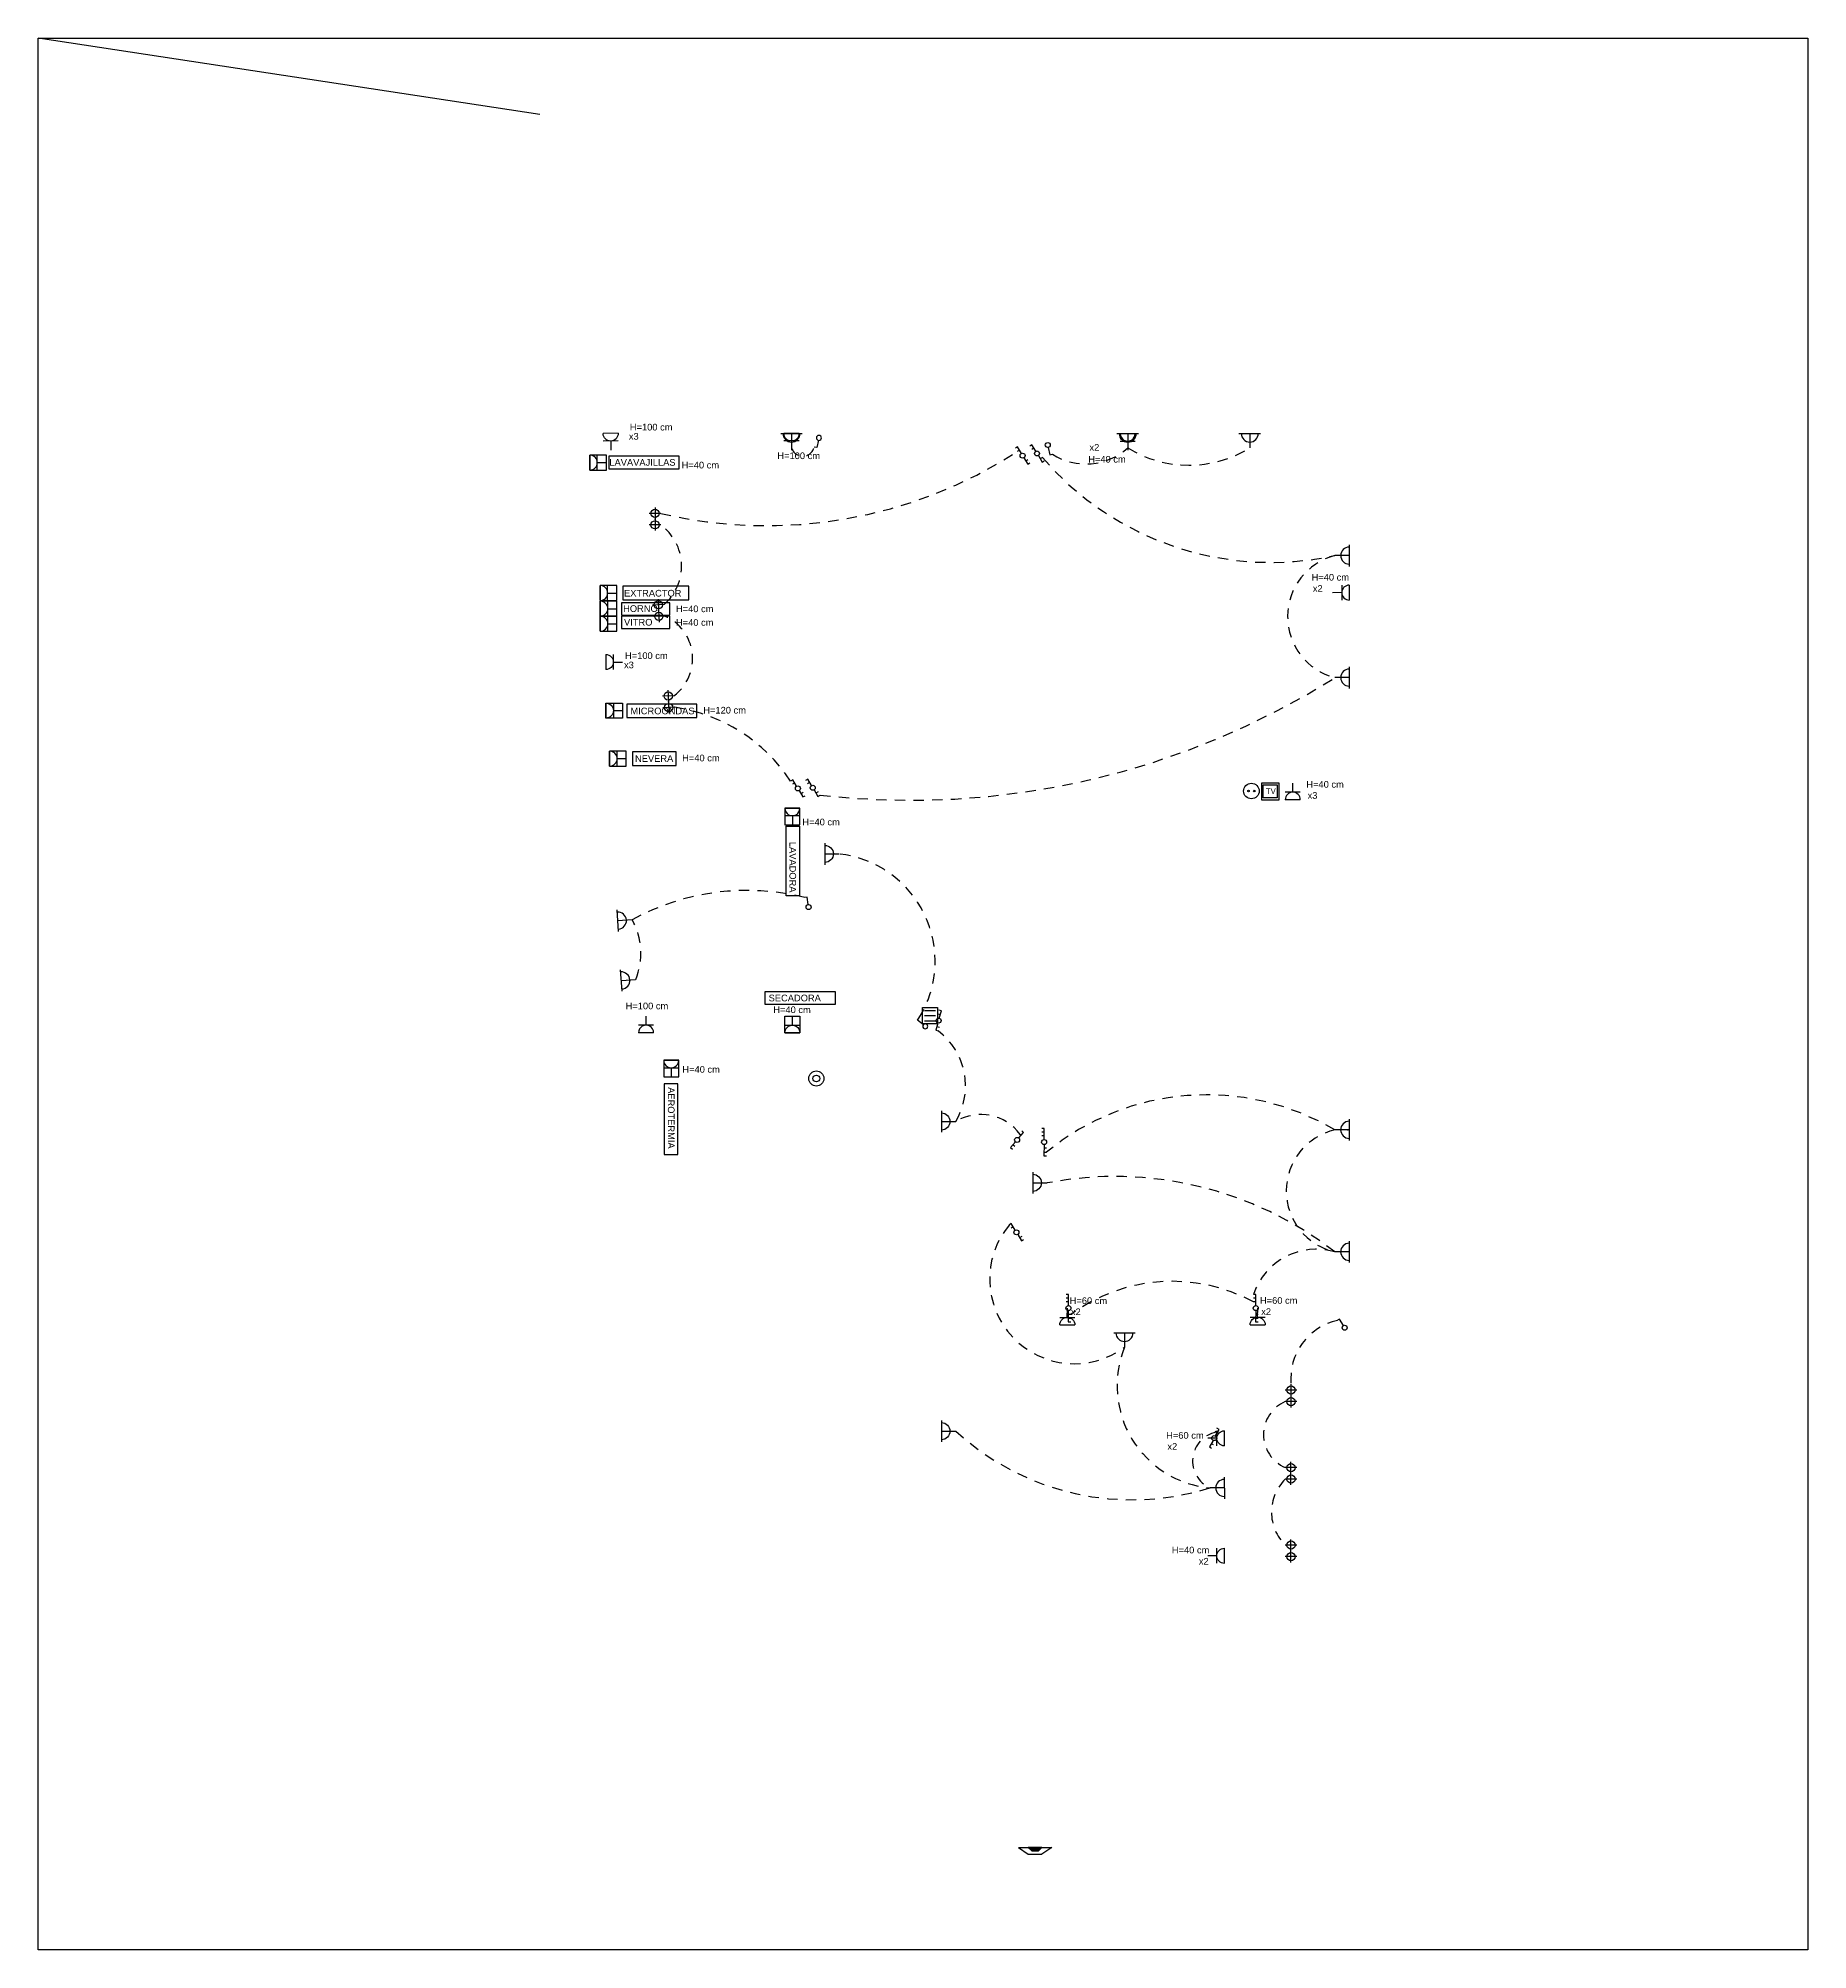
# Model space of a CAD drawing. Header units: metres. Extents: x -92 to 671, y -42 to 91.
# Drawn here: x 59.61 to 80.86, y -42.44 to -19.47 of the extents above; entities that cross this region are included whole.
import ezdxf

# ---------------------------------------------------------------- set-up
doc = ezdxf.new("R2010")
doc.units = ezdxf.units.M
doc.linetypes.add('RAYITAS2', pattern=[0.1875, 0.125, -0.0625])
for name, color, linetype in [('01Texto 1', 220, 'Continuous'), ('03electricidad', 220, 'Continuous'), ('03electricidad - iluminación', 220, 'Continuous'), ('03electricidad 1 - mecanismos', 232, 'Continuous')]:
    doc.layers.add(name, color=color, linetype=linetype)
doc.layers.add('02Albañilería', color=7, linetype='Continuous', lineweight=30)
doc.styles.add('ARIAL', font='arial.ttf')
doc.styles.add('ESTUDIO UNEN', font='')
doc.styles.add('UNEN', font='arial.ttf')
doc.styles.get('ESTUDIO UNEN').set_extended_font_data('Futura Bk BT')

msp = doc.modelspace()

# ---------------------------------------------------------------- texts
at = {"layer": '03electricidad 1 - mecanismos', "style": 'UNEN'}
for s, rotation, p in [('H=100 cm', 0.016, (66.715, -24.181)), ('x3', 0.016, (66.703, -24.291)), ('H=40 cm', 0.016, (67.337, -24.637)), ('H=100 cm', 0.016, (68.487, -24.525)), ('EXTRACTOR', 360, (66.645, -26.176)), ('HORNO', 0, (66.634, -26.361)), ('H=40 cm', 0.016, (67.269, -26.364)), ('VITRO', 360, (66.645, -26.525)), ('H=40 cm', 0.016, (67.269, -26.528)), ('H=100 cm', 0.016, (66.657, -26.927)), ('x3', 0.016, (66.645, -27.038)), ('MICROONDAS', 0, (66.722, -27.591)), ('H=120 cm', 0.016, (67.597, -27.582)), ('NEVERA', 0, (66.777, -28.163)), ('H=40 cm', 0.016, (67.343, -28.156)), ('H=40 cm', 0.016, (68.787, -28.926)), ('H=40 cm', 0.016, (68.438, -31.181)), ('H=40 cm', 0.016, (67.346, -31.898))]:
    msp.add_text(s, height=0.08, rotation=rotation, dxfattribs=at).set_placement(p)
for s, p in [('x2', (72.236, -24.424)), ('H=40 cm', (72.221, -24.567)), ('H=40 cm', (74.904, -25.985)), ('x2', (74.919, -26.119)), ('H=40 cm', (74.841, -28.473)), ('x3', (74.856, -28.606)), ('H=60 cm', (71.998, -34.677)), ('H=60 cm', (74.284, -34.674)), ('x2', (72.013, -34.81)), ('x2', (74.299, -34.808)), ('H=60 cm', (73.157, -36.295)), ('x2', (73.172, -36.428)), ('H=40 cm', (73.225, -37.673)), ('x2', (73.55, -37.807))]:
    msp.add_text(s, height=0.08, dxfattribs=at).set_placement(p)
at = {"layer": '03electricidad 1 - mecanismos', "color": 102, "style": 'UNEN'}
msp.add_text('H=100 cm', height=0.08, dxfattribs=at).set_placement((66.664, -31.135))
at = {"layer": '03electricidad 1 - mecanismos', "insert": (67.264, -24.606), "char_height": 0.08, "attachment_point": 9, "style": 'UNEN', "bg_fill": 16, "box_fill_scale": 1.5, "bg_fill_color": 256, "bg_fill_transparency": 0}
msp.add_mtext_dynamic_manual_height_columns('LAVAVAJILLAS', width=0.75733, gutter_width=12.5, heights=[0], dxfattribs=at)
at = {"layer": '03electricidad 1 - mecanismos', "char_height": 0.08, "style": 'UNEN', "bg_fill": 16, "box_fill_scale": 1.5, "bg_fill_color": 256, "bg_fill_transparency": 0}
for s, insert, attachment_point, rotation in [('LAVADORA', (68.631, -29.732), 9, 270), ('SECADORA', (68.382, -31.041), 7, 0)]:
    msp.add_mtext_dynamic_manual_height_columns(s, width=0.75733, gutter_width=12.5, heights=[0], dxfattribs=dict(at, insert=insert, attachment_point=attachment_point, rotation=rotation))
at = {"layer": '03electricidad 1 - mecanismos', "insert": (67.252, -32.071), "char_height": 0.08, "attachment_point": 1, "rotation": 269.9617, "style": 'ARIAL'}
msp.add_mtext_dynamic_manual_height_columns('AEROTERMIA', width=262.54883, gutter_width=12.5, heights=[0], dxfattribs=at)

# ---------------------------------------------------------------- blocks, each defined once
blk = doc.blocks.new('A$Cd804442c')
at = {"layer": '03electricidad 1 - mecanismos'}
for radius in [0.0904, 0.0404]:
    blk.add_circle((0.09, 0.09), radius, dxfattribs=at)
blk = doc.blocks.new('A$C1241cc2e')
at = {"layer": '03electricidad 1 - mecanismos', "color": 102}
for p, q in [((0.002, 0), (0, 0.181)), ((0.092, 0.001), (0.09, 0.182)), ((0.091, 0.091), (0.201, 0.092))]:
    blk.add_line(p, q, dxfattribs=at)
blk.add_arc((0.001, 0.09), 0.0904, 270.599, 90.599, dxfattribs=at)
blk = doc.blocks.new('A$C9939526f')
at = {"layer": '03electricidad 1 - mecanismos'}
for p, q in [((0, 0.181), (0.2, 0.181)), ((0, 0), (0, 0.181)), ((0.2, 0), (0, 0)), ((0.038, 0.156), (0.038, 0.025)), ((0.1, 0.155), (0.1, 0.024)), ((0.162, 0.156), (0.162, 0.025)), ((0.2, 0.181), (0.2, 0))]:
    blk.add_line(p, q, dxfattribs=at)
blk = doc.blocks.new('A$C609e2f00')
at = {"layer": '03electricidad 1 - mecanismos', "color": 0, "linetype": 'Continuous'}
for p, q in [((0, 0), (0, 0.181)), ((0.09, 0), (0.09, 0.181)), ((0.09, 0.09), (0.2, 0.09))]:
    blk.add_line(p, q, dxfattribs=at)
at = {"layer": '03electricidad 1 - mecanismos'}
blk.add_lwpolyline([(0, 0.181), (0, 0), (0.2, 0), (0.2, 0.181)], close=True, dxfattribs=at)
at = {"layer": '03electricidad 1 - mecanismos', "color": 0, "linetype": 'Continuous'}
blk.add_arc((0, 0.09), 0.0904, 270, 90, dxfattribs=at)
blk = doc.blocks.new('A$C94945e64')
at = {"layer": '03electricidad 1 - mecanismos'}
for p, q in [((0, 0.2), (0.181, 0.2)), ((0, 0.11), (0.181, 0.11)), ((0.09, 0.11), (0.091, 0))]:
    blk.add_line(p, q, dxfattribs=at)
blk.add_arc((0.09, 0.2), 0.0904, 180.0343, 0.0343, dxfattribs=at)
blk = doc.blocks.new('A$C91bf7df9')
at = {"layer": '03electricidad 1 - mecanismos'}
for points in [[(0, 0), (0.211, 0), (0.211, 0.2), (0, 0.2)], [(0.021, 0.178), (0.187, 0.178), (0.187, 0.022), (0.021, 0.022)]]:
    blk.add_lwpolyline(points, close=True, dxfattribs=at)
at = {"layer": '03electricidad 1 - mecanismos', "insert": (0.053, 0.137), "char_height": 0.0695, "attachment_point": 1, "rotation": 359.9692, "style": 'ESTUDIO UNEN'}
blk.add_mtext_dynamic_manual_height_columns('TV', width=0.54614, gutter_width=17.368, heights=[0], dxfattribs=at)
blk = doc.blocks.new('A$C1ebe7168')
at = {"layer": '03electricidad 1 - mecanismos'}
h = blk.add_hatch(color=256, dxfattribs=at)
h.dxf.hatch_style = 1
h.paths.add_polyline_path([(0.119, 0.093, -1), (0.137, 0.093, -1)])
h.paths.add_polyline_path([(0.049, 0.093, -1), (0.068, 0.093, -1)])
for centre, radius in [((0.093, 0.093), 0.0933), ((0.059, 0.093), 0.00948), ((0.128, 0.093), 0.00948)]:
    blk.add_circle(centre, radius, dxfattribs=at)
blk = doc.blocks.new('Toma de interfono_Toma de interfono')
at = {"layer": '03electricidad 1 - mecanismos'}
blk.add_hatch(color=256, dxfattribs=at).paths.add_polyline_path([(0.0225, 0.045), (0, 0.0225), (0, -0.0225), (0.0225, -0.045)])
for p, q in [((0.0225, 0.11), (0.0225, -0.11)), ((0.0225, -0.11), (-0.0225, -0.045))]:
    blk.add_line(p, q, dxfattribs=at)
blk.add_lwpolyline([(0.0225, 0.11), (-0.0225, 0.045), (-0.0225, -0.045)], dxfattribs=at)
blk.add_lwpolyline([(0.0225, 0.045), (0, 0.0225), (0, -0.0225), (0.0225, -0.045)], close=True, dxfattribs=at)
blk = doc.blocks.new('A$C3bea13b5')
at = {"layer": '03electricidad - iluminación'}
for p, q in [((0.154, 0.232), (0.154, 0)), ((0.154, 0.116), (0, 0.116))]:
    blk.add_line(p, q, dxfattribs=at)
blk.add_arc((0.154, 0.116), 0.0919, 90, 270, dxfattribs=at)
blk = doc.blocks.new('A$C2271a7fb')
at = {"layer": '03electricidad - iluminación'}
for p, q in [((0.058, 0.04), (0.143, 0.071)), ((0.143, 0.071), (0.133, 0.099))]:
    blk.add_line(p, q, dxfattribs=at)
blk.add_circle((0.03, 0.03), 0.03, dxfattribs=at)
blk = doc.blocks.new('A$C9439838d')
at = {"layer": '03electricidad - iluminación'}
for p, q in [((0.067, 0.082), (0, 0.022)), ((0, 0.022), (0.02, 0)), ((0.054, 0.03), (0.033, 0.052)), ((0.112, 0.123), (0.179, 0.183)), ((0.145, 0.153), (0.125, 0.175)), ((0.179, 0.183), (0.158, 0.205))]:
    blk.add_line(p, q, dxfattribs=at)
blk.add_circle((0.089, 0.103), 0.03, dxfattribs=at)

# ---------------------------------------------------------------- linework, layer by layer
at = {"layer": '01Texto 1'}
msp.add_lwpolyline([(59.608, -19.468), (80.864, -19.468), (80.864, -42.435), (59.608, -42.435)], close=True, dxfattribs=at)
at = {"layer": '02Albañilería'}
msp.add_lwpolyline([(65.634, -20.383), (59.608, -19.468)], dxfattribs=at)
at = {"layer": '03electricidad - iluminación'}
for p, q in [((67.086, -25.177), (66.948, -25.177)), ((67.086, -25.315), (66.948, -25.315)), ((67.127, -26.273), (66.988, -26.279)), ((67.132, -26.411), (66.994, -26.417)), ((67.245, -27.369), (67.107, -27.375)), ((67.251, -27.507), (67.113, -27.513)), ((71.692, -32.611), (71.662, -32.61)), ((71.693, -32.566), (71.663, -32.566)), ((71.691, -32.701), (71.693, -32.566)), ((71.692, -32.656), (71.662, -32.655)), ((71.69, -32.761), (71.688, -32.896)), ((71.719, -32.806), (71.689, -32.806)), ((71.689, -32.851), (71.719, -32.851)), ((71.689, -32.896), (71.719, -32.896)), ((71.984, -34.651), (71.954, -34.651)), ((71.985, -34.561), (71.955, -34.561)), ((71.985, -34.606), (71.955, -34.606)), ((71.983, -34.696), (71.985, -34.561)), ((74.234, -34.651), (74.204, -34.651)), ((74.235, -34.606), (74.205, -34.606)), ((74.236, -34.561), (74.206, -34.561)), ((74.234, -34.696), (74.236, -34.561)), ((71.982, -34.756), (71.98, -34.891)), ((71.981, -34.846), (72.011, -34.847)), ((71.981, -34.891), (72.011, -34.892)), ((72.012, -34.802), (71.982, -34.801)), ((74.233, -34.756), (74.231, -34.891)), ((74.231, -34.846), (74.261, -34.847)), ((74.231, -34.891), (74.261, -34.892)), ((74.262, -34.802), (74.232, -34.801)), ((74.725, -35.71), (74.587, -35.71)), ((74.725, -35.849), (74.587, -35.849)), ((74.725, -36.642), (74.587, -36.642)), ((74.725, -36.78), (74.587, -36.78)), ((74.725, -37.573), (74.587, -37.573)), ((74.725, -37.712), (74.587, -37.712))]:
    msp.add_line(p, q, dxfattribs=at)
for points in [[(67.017, -25.108), (67.017, -25.246)], [(67.017, -25.246), (67.017, -25.384)], [(67.055, -26.207), (67.06, -26.345)], [(67.06, -26.345), (67.066, -26.483)], [(67.173, -27.303), (67.179, -27.441)], [(67.179, -27.441), (67.185, -27.579)], [(74.656, -35.641), (74.656, -35.779)], [(74.656, -35.779), (74.656, -35.918)], [(74.656, -36.711), (74.656, -36.573)], [(74.656, -36.849), (74.656, -36.711)], [(74.656, -37.642), (74.656, -37.504)], [(74.656, -37.781), (74.656, -37.642)]]:
    msp.add_lwpolyline(points, dxfattribs=at)
for centre, radius in [((67.017, -25.177), 0.0494), ((67.017, -25.315), 0.0494), ((67.057, -26.276), 0.0494), ((67.063, -26.414), 0.0494), ((67.176, -27.372), 0.0494), ((67.182, -27.51), 0.0494), ((71.691, -32.731), 0.03), ((71.983, -34.726), 0.03), ((74.233, -34.726), 0.03), ((74.656, -35.71), 0.0494), ((74.656, -35.849), 0.0494), ((74.656, -36.642), 0.0494), ((74.656, -36.78), 0.0494), ((74.656, -37.573), 0.0494), ((74.656, -37.712), 0.0494)]:
    msp.add_circle(centre, radius, dxfattribs=at)
at = {"layer": '03electricidad - iluminación', "linetype": 'RAYITAS2'}
for centre, radius, start, end in [((68.357, -19.788), 5.537, 256.7263, 302.954), ((68.792, -24.347), 0.142, 197.2948, 346.4844), ((74.417, -22.142), 3.625, 220.7363, 282.2305), ((72.193, -23.836), 0.748, 237.4326, 312.1944), ((73.428, -23.21), 1.389, 238.153, 301.8887), ((66.724, -25.81), 0.613, 311.0048, 53.8246), ((75.373, -26.417), 0.757, 104.4504, 255.5908), ((66.912, -26.922), 0.557, 306.6681, 66.7224), ((70.083, -19.055), 9.569, 263.4981, 302.2214), ((66.961, -29.506), 2.02, 33.4419, 81.7568), ((69.083, -30.559), 1.299, 328.2213, 83.5715), ((68.122, -32.584), 2.877, 76.0077, 118.6413), ((66.017, -30.462), 0.83, 337.6875, 29.0935), ((69.92, -32.055), 0.828, 328.8571, 52.8886), ((73.643, -35.196), 3.033, 59.4621, 129.3722), ((70.932, -32.985), 0.585, 36.222, 121.1036), ((75.352, -33.317), 0.752, 102.8857, 257.1144), ((72.54, -37.454), 4.31, 52.1611, 100.8598), ((72.054, -34.377), 1.017, 140.2981, 306.2864), ((74.96, -34.813), 0.795, 73.637, 161.5378), ((73.228, -36.457), 2.053, 61.5789, 126.2949), ((75.371, -35.573), 0.717, 102.5152, 185.4365), ((73.8, -35.658), 1.233, 158.0165, 264.6105), ((74.759, -36.245), 0.432, 113.3667, 246.6333), ((72.749, -33.894), 3.135, 227.4602, 287.3607), ((73.83, -36.563), 0.355, 101.6987, 245.6641), ((74.979, -37.177), 0.557, 134.6143, 225.3857)]:
    msp.add_arc(centre, radius, start, end, dxfattribs=at)
at = {"layer": '03electricidad - iluminación'}
for p in [(67.017, -25.246), (75.357, -25.684), (67.06, -26.345), (67.06, -26.345), (67.179, -27.441), (67.179, -27.441), (75.34, -32.583)]:
    msp.add_point(p, dxfattribs=at)
at = {"layer": '03electricidad 1 - mecanismos'}
for points in [[(66.631, -26.052), (66.631, -26.215), (67.423, -26.215), (67.423, -26.052)], [(66.613, -26.25), (66.613, -26.399), (67.197, -26.399), (67.197, -26.25)], [(66.613, -26.414), (66.613, -26.562), (67.197, -26.562), (67.197, -26.414)], [(66.678, -27.468), (66.678, -27.631), (67.519, -27.631), (67.519, -27.468)], [(66.745, -28.042), (66.745, -28.205), (67.27, -28.205), (67.27, -28.042)], [(67.126, -32.031), (67.126, -32.88), (67.29, -32.88), (67.291, -32.031)]]:
    msp.add_lwpolyline(points, close=True, dxfattribs=at)

# ---------------------------------------------------------------- block references
at = {"layer": '03electricidad', "color": 232, "xscale": 1.82238465038384, "yscale": 1.82238465038384, "zscale": 1.82238465038384, "rotation": 90}
msp.add_blockref('Toma de interfono_Toma de interfono', (71.583, -41.247), dxfattribs=at)
at = {"layer": '03electricidad - iluminación', "yscale": 1.11691504811759, "zscale": 1.11691504811759}
for p, xscale, rotation in [((68.786, -24.389), 1.11691504811759, 90.0371837196443), ((72.825, -24.39), 1.11691504811759, 90.0371837196443), ((74.291, -24.389), 1.11691504811759, 90.0371837196443), ((75.185, -25.814), 1.11691504811759, 0.0371832134701206), ((75.185, -27.28), 1.11691504811759, 0.0371832134701206), ((69.229, -29.398), -1.11691504811759, 359.9628167865299), ((66.734, -29.929), 1.11691504811759, 183.8096329290199), ((66.776, -30.648), 1.11691504811759, 183.8096329290199), ((70.629, -32.613), -1.11691504811759, 359.9628167865299), ((75.184, -32.713), 1.11691504811759, 0.0371832134701206), ((71.728, -33.35), -1.11691504811759, 359.9628167865299), ((75.184, -34.179), 1.11691504811759, 0.0371832134701206), ((72.786, -35.196), 1.11691504811759, 90.0743664267195), ((70.629, -36.334), -1.11691504811759, 359.9628167865299), ((73.684, -37.016), 1.11691504811759, 0.0371832134701206)]:
    msp.add_blockref('A$C3bea13b5', p, dxfattribs=dict(at, xscale=xscale, rotation=rotation))
at = {"layer": '03electricidad - iluminación', "xscale": -1}
for p, rotation in [((69.012, -24.236), 97.08986902562378), ((70.283, -31.378), 341.7872317376224)]:
    msp.add_blockref('A$C2271a7fb', p, dxfattribs=dict(at, rotation=rotation))
at = {"layer": '03electricidad - iluminación'}
for name, p, rotation in [('A$C2271a7fb', (71.709, -24.322), 262.9038347959057), ('A$C9439838d', (71.516, -24.591), 78.52060535984398), ('A$C9439838d', (71.689, -24.565), 78.52060535984398), ('A$C9439838d', (68.816, -28.589), 78.52060535984398), ('A$C9439838d', (68.995, -28.582), 78.52060535984398), ('A$C2271a7fb', (68.885, -29.943), 77.58886135778901), ('A$C9439838d', (70.445, -31.137), 212.2398944248492), ('A$C9439838d', (71.442, -32.592), 187.2657223241224), ('A$C9439838d', (71.441, -33.923), 78.52060535984398), ('A$C2271a7fb', (75.336, -34.986), 100.1691294883968), ('A$C9439838d', (73.684, -36.414), 18.98032256174026)]:
    msp.add_blockref(name, p, dxfattribs=dict(at, rotation=rotation))
at = {"layer": '03electricidad 1 - mecanismos', "xscale": -1}
for name, p, rotation in [('A$C94945e64', (66.579, -24.415), 1.320274547434721), ('A$C94945e64', (68.747, -24.417), 0.0343350322513647), ('A$C94945e64', (66.626, -26.873), 90.03433503225143), ('A$C609e2f00', (66.427, -27.457), 180.0000209826808), ('A$C609e2f00', (68.577, -31.417), 270.0000104913493), ('A$C94945e64', (71.88, -34.727), 180), ('A$C94945e64', (74.166, -34.725), 180), ('A$C94945e64', (73.656, -36.38), 270), ('A$C94945e64', (73.656, -37.792), 270)]:
    msp.add_blockref(name, p, dxfattribs=dict(at, rotation=rotation))
at = {"layer": '03electricidad 1 - mecanismos'}
for name, p in [('A$C94945e64', (72.605, -24.418)), ('A$Cd804442c', (68.865, -32.057))]:
    msp.add_blockref(name, p, dxfattribs=at)
for name, p, rotation in [('A$C609e2f00', (66.234, -24.657), 359.9999895086508), ('A$C609e2f00', (66.358, -26.224), 359.9999895086508), ('A$C94945e64', (75.157, -26.039), 270), ('A$C609e2f00', (66.36, -26.412), 359.9999895086508), ('A$C609e2f00', (66.36, -26.593), 359.9999895086508), ('A$C609e2f00', (66.472, -28.214), 359.9999895086508), ('A$C1ebe7168', (74.274, -28.42), 179.986902635024), ('A$C91bf7df9', (74.302, -28.617), 359.986902635024), ('A$C94945e64', (74.768, -28.417), 180), ('A$C609e2f00', (68.577, -28.719), 269.9999895086508), ('A$C1241cc2e', (67, -31.419), 89.40100219481285), ('A$C9939526f', (70.41, -31.312), 89.99999999999451), ('A$C609e2f00', (67.122, -31.748), 270)]:
    msp.add_blockref(name, p, dxfattribs=dict(at, rotation=rotation))

msp.set_redraw_order([(e.dxf.handle, doc.entitydb.next_handle()) for e in msp.query("TEXT MTEXT ATTDEF DIMENSION ARC_DIMENSION")])  # texts and dimensions are drawn at this point

doc.saveas('drawing.dxf')
